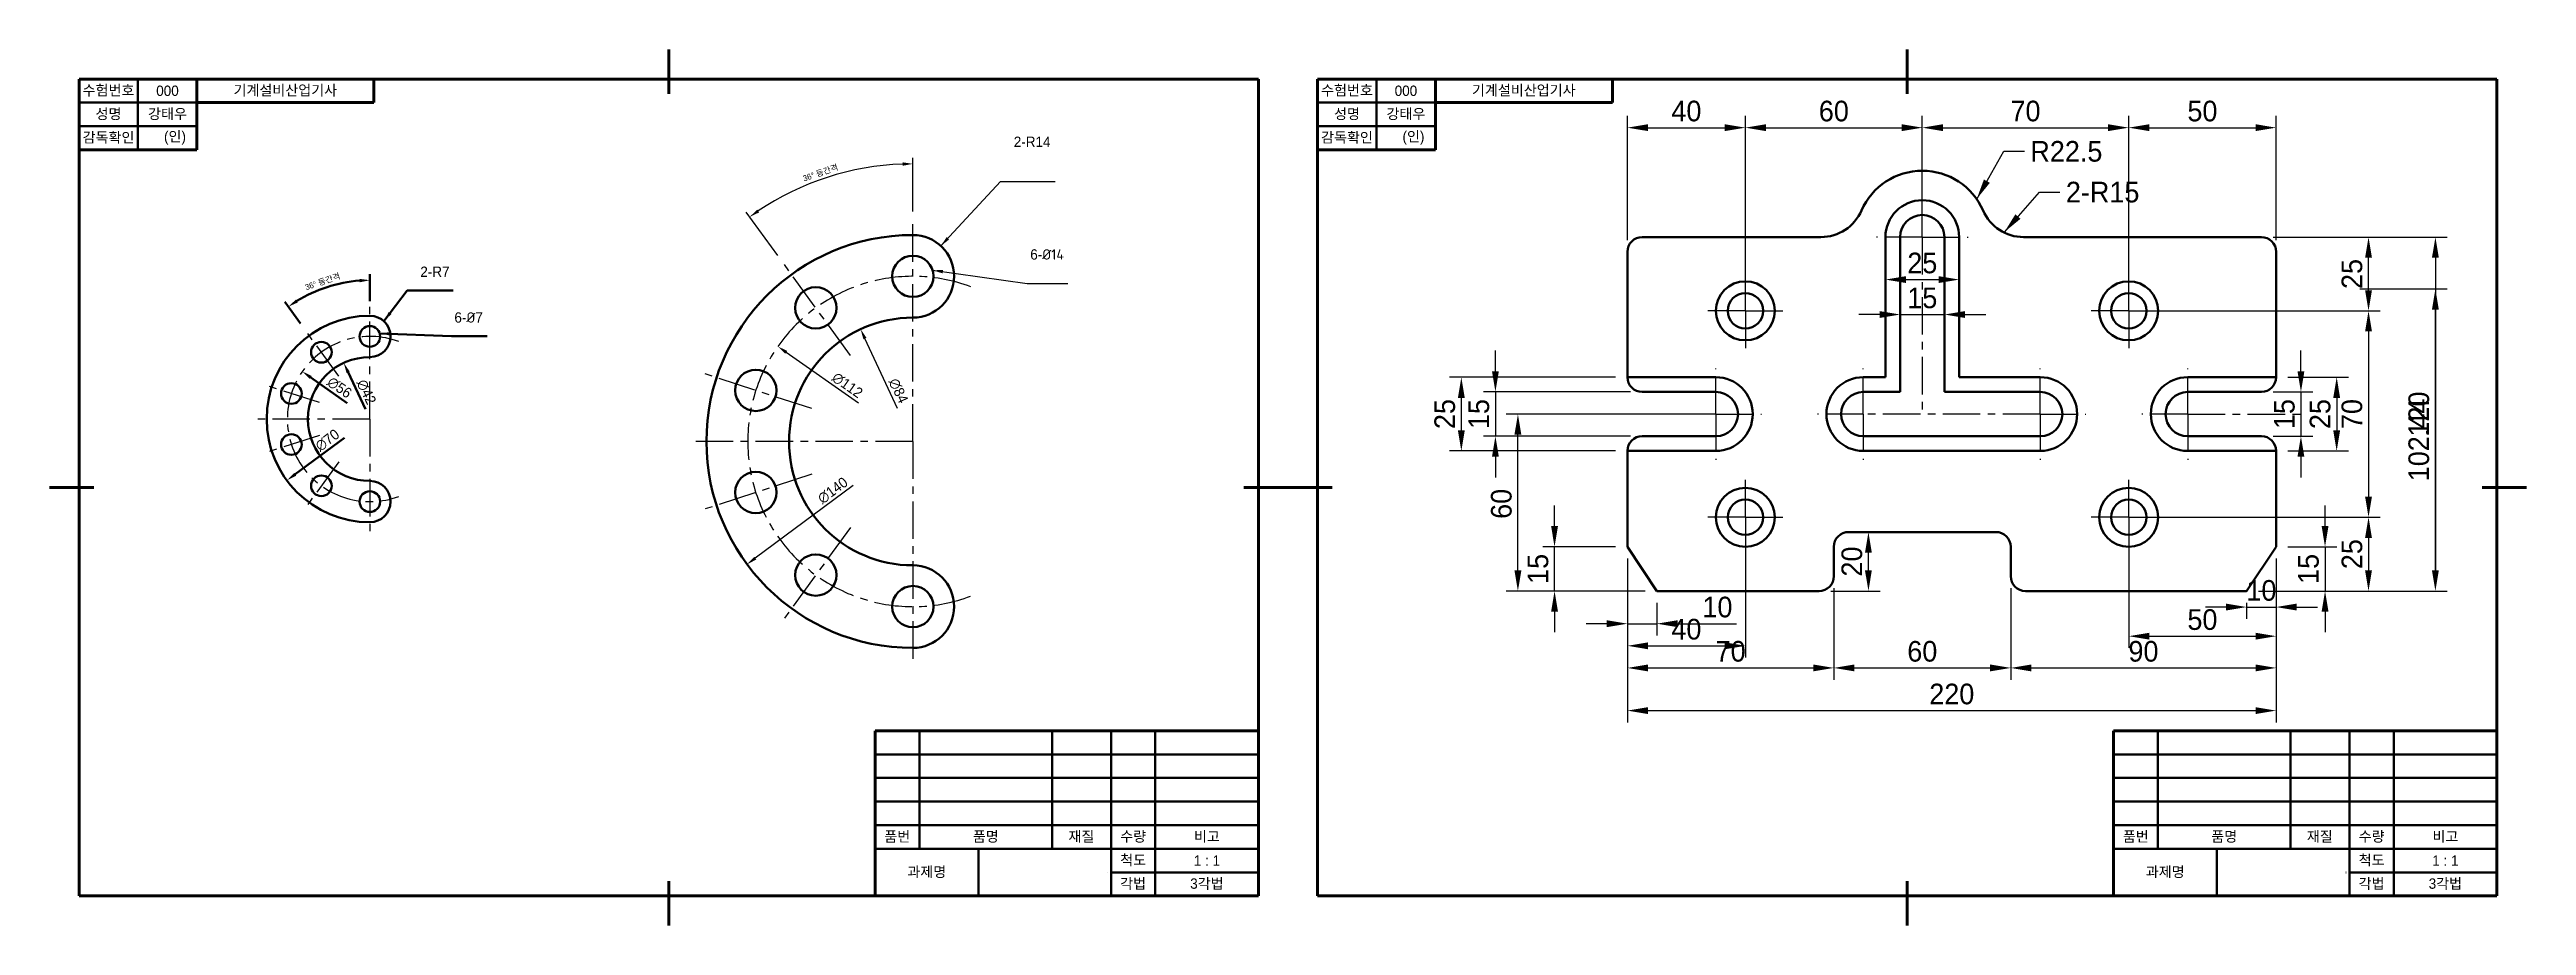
# Model space of a CAD drawing. Header units: millimetres. Extents: x 0 to 2520, y 0 to 297.
# Drawn here: x 840 to 1680, y 0 to 297 of the extents above; entities that cross this region are included whole.
import ezdxf

# ---------------------------------------------------------------- set-up
doc = ezdxf.new("R2010")
doc.units = ezdxf.units.MM
doc.header["$LTSCALE"] = 0.4
doc.linetypes.add('CENTER', pattern=[50.8, 31.75, -6.35, 6.35, -6.35])
for name, color, linetype, lineweight in [('1.윤곽선', 5, 'Continuous', 70), ('2.외형선', 3, 'Continuous', 50), ('4.일반주서', 2, 'Continuous', 35), ('5.중심선', 1, 'CENTER', 25)]:
    doc.layers.add(name, color=color, linetype=linetype, lineweight=lineweight)
doc.styles.add('굴림', font='')
doc.styles.get('굴림').set_extended_font_data('Gulim')
doc.dimstyles.new('기계제도기능사치수', dxfattribs={"dimtxt": 3.5, "dimasz": 3.5, "dimexe": 2, "dimexo": 2, "dimgap": 1, "dimtad": 1, "dimdsep": 46, "dimtxsty": '굴림', "dimcen": 2.5, "dimclrd": 1, "dimclre": 1, "dimclrt": 2, "dimazin": 2, "dimtfac": 1, "dimtmove": 0, "dimatfit": 3, "dimfxl": 1, "dimarcsym": 0})

msp = doc.modelspace()

# ---------------------------------------------------------------- texts
at = {"layer": '2.외형선', "color": 2, "attachment_point": 1, "style": '굴림'}
for s, insert, char_height in [('2-R14', (1166.997, 267.478), 3.5), ('R22.5', (1511.755, 265.998), 7), ('2-R15', (1523.803, 252.167), 7), ('6-{\\fISOCPEUR|b0|i0|c0|p34;%%C14}', (1172.594, 229.272), 3.5)]:
    msp.add_mtext(s, dxfattribs=dict(at, insert=insert, char_height=char_height))
at = {"layer": '4.일반주서', "char_height": 3.5, "attachment_point": 5, "style": '굴림'}
for s, insert, width in [('수험번호', (860, 283), 20), ('성명', (860, 275), 20), ('강태우', (880, 275), 20), ('000', (880, 283), 20), ('기계설비산업기사', (919.963, 283), 60.07361), ('수험번호', (1280, 283), 20), ('성명', (1280, 275), 20), ('강태우', (1300, 275), 20), ('000', (1300, 283), 20), ('기계설비산업기사', (1339.963, 283), 60.07361), ('감독확인', (860, 267), 20), ('    (인)', (880, 267), 20), ('감독확인', (1280, 267), 20), ('    (인)', (1300, 267), 20), ('품번', (1127.5, 30), 15), ('품명', (1157.5, 30), 45), ('재질', (1189.926, 30), 19.8528), ('수량', (1207.5, 30), 15), ('비고', (1232.5, 30), 35), ('품번', (1547.5, 30), 15), ('품명', (1577.5, 30), 45), ('재질', (1609.926, 30), 19.8528), ('수량', (1627.5, 30), 15), ('비고', (1652.5, 30), 35), ('과제명', (1137.5, 18), 35), ('척도', (1207.5, 22), 15), ('1 : 1', (1232.5, 22), 35), ('과제명', (1557.5, 18), 35), ('척도', (1627.5, 22), 15), ('1 : 1', (1652.5, 22), 35), ('각법', (1207.463, 14), 15.0736), ('3각법', (1232.5, 14), 35), ('각법', (1627.463, 14), 15.0736), ('3각법', (1652.5, 14), 35)]:
    msp.add_mtext(s, dxfattribs=dict(at, insert=insert, width=width))

# ---------------------------------------------------------------- blocks, each defined once
blk = doc.blocks.new('*U41')
at = {"layer": '2.외형선'}
blk.add_circle((0, 0), 3.5, dxfattribs=at)
blk = doc.blocks.new('*U42')
at = {"layer": '2.외형선', "color": 0, "linetype": 'ByBlock', "lineweight": -2, "transparency": 16777216}
blk.add_blockref('*U41', (948.64, 199.72), dxfattribs=at)
for p, rotation in [((932.18, 194.37), 35.99999999999999), ((922.01, 180.37), 72), ((922.01, 163.07), 108), ((932.18, 149.07), 144), ((948.64, 143.72), 180)]:
    blk.add_blockref('*U41', p, dxfattribs=dict(at, rotation=rotation))
blk = doc.blocks.new('*D34')
at = {"layer": '2.외형선', "color": 1, "lineweight": -2, "transparency": 16777216}
for p, q in [((948.64, 211.72), (948.64, 220.79)), ((925.13, 204.08), (919.8, 211.42))]:
    blk.add_line(p, q, dxfattribs=at)
blk.add_arc((948.64, 171.72), 47.06, 94.26188, 121.73812, dxfattribs=at)
at = {"layer": '2.외형선', "color": 1, "transparency": 16777216}
for points in [[(945.12, 219.24), (945.16, 218.07), (948.64, 218.79)], [(924.21, 211.26), (923.56, 212.23), (920.98, 209.8)]]:
    blk.add_solid(points, dxfattribs=at)
at = {"layer": 'Defpoints', "color": 0, "transparency": 16777216}
for p in [(938.85, 217.76), (926.3, 202.46), (948.64, 209.72), (938.06, 186.28), (948.64, 171.72)]:
    blk.add_point(p, dxfattribs=at)
at = {"layer": '2.외형선', "color": 2, "transparency": 16777216, "insert": (932.64, 218.23), "char_height": 3.5, "attachment_point": 5, "rotation": 18.98022, "style": '굴림'}
blk.add_mtext('{\\H0.57143x;36° 등간격}', dxfattribs=at)
blk = doc.blocks.new('*D37')
at = {"layer": '2.외형선', "color": 1, "lineweight": -2, "transparency": 16777216}
blk.add_line((947.1, 175.01), (941.25, 187.59), dxfattribs=at)
at = {"layer": '2.외형선', "color": 1, "transparency": 16777216}
blk.add_solid([(941.78, 187.83), (940.72, 187.34), (939.77, 190.76)], dxfattribs=at)
at = {"layer": 'Defpoints', "color": 0, "transparency": 16777216}
for p in [(939.77, 190.76), (957.51, 152.69)]:
    blk.add_point(p, dxfattribs=at)
at = {"layer": '2.외형선', "color": 2, "transparency": 16777216, "insert": (947.45, 180.89), "char_height": 3.5, "attachment_point": 5, "rotation": 294.97969, "style": '굴림'}
blk.add_mtext('∅42', dxfattribs=at)
blk = doc.blocks.new('*D38')
at = {"layer": '2.외형선', "color": 1, "lineweight": -2, "transparency": 16777216}
blk.add_line((940.96, 177.12), (928.6, 185.82), dxfattribs=at)
at = {"layer": '2.외형선', "color": 1, "transparency": 16777216}
blk.add_solid([(928.94, 186.3), (928.27, 185.35), (925.74, 187.84)], dxfattribs=at)
at = {"layer": 'Defpoints', "color": 0, "transparency": 16777216}
for p in [(925.74, 187.84), (971.54, 155.61)]:
    blk.add_point(p, dxfattribs=at)
at = {"layer": '2.외형선', "color": 2, "transparency": 16777216, "insert": (938.33, 182.39), "char_height": 3.5, "attachment_point": 5, "rotation": 324.865, "style": '굴림'}
blk.add_mtext('∅56', dxfattribs=at)
blk = doc.blocks.new('*D39')
at = {"layer": '2.외형선', "color": 1, "lineweight": -2, "transparency": 16777216}
blk.add_line((940.05, 165.36), (923.32, 152.98), dxfattribs=at)
at = {"layer": '2.외형선', "color": 1, "transparency": 16777216}
blk.add_solid([(922.98, 153.45), (923.67, 152.51), (920.51, 150.89)], dxfattribs=at)
at = {"layer": 'Defpoints', "color": 0, "transparency": 16777216}
for p in [(976.77, 192.55), (920.51, 150.89)]:
    blk.add_point(p, dxfattribs=at)
at = {"layer": '2.외형선', "color": 2, "transparency": 16777216, "insert": (934.23, 164.53), "char_height": 3.5, "attachment_point": 5, "rotation": 36.52036, "style": '굴림'}
blk.add_mtext('∅70', dxfattribs=at)
blk = doc.blocks.new('*U44')
at = {"layer": '2.외형선'}
blk.add_circle((0, 0), 7, dxfattribs=at)
blk = doc.blocks.new('*U45')
at = {"layer": '2.외형선', "color": 0, "linetype": 'ByBlock', "lineweight": -2, "transparency": 16777216}
blk.add_blockref('*U44', (1897.28, 399.44), dxfattribs=at)
for p, rotation in [((1864.36, 388.75), 35.99999999999999), ((1844.02, 360.75), 72), ((1844.02, 326.14), 108), ((1864.36, 298.14), 144), ((1897.28, 287.44), 180)]:
    blk.add_blockref('*U44', p, dxfattribs=dict(at, rotation=rotation))
blk = doc.blocks.new('*D46')
at = {"layer": '2.외형선', "color": 1, "lineweight": -2, "transparency": 16777216}
for p, q in [((1132.78, 242.11), (1132.78, 260.24)), ((1086.94, 227.22), (1076.28, 241.88))]:
    blk.add_line(p, q, dxfattribs=at)
blk.add_arc((1132.78, 164.11), 94.13, 92.13057, 123.86943, dxfattribs=at)
at = {"layer": '2.외형선', "color": 1, "transparency": 16777216}
for points in [[(1129.27, 258.76), (1129.3, 257.59), (1132.78, 258.24)], [(1080.66, 241.79), (1079.99, 242.75), (1077.46, 240.26)]]:
    blk.add_solid(points, dxfattribs=at)
at = {"layer": 'Defpoints', "color": 0, "transparency": 16777216}
for p in [(1113.21, 256.18), (1132.78, 240.11), (1088.11, 225.6), (1111.62, 193.24), (1132.78, 164.11)]:
    blk.add_point(p, dxfattribs=at)
at = {"layer": '2.외형선', "color": 2, "transparency": 16777216, "insert": (1101.48, 255.12), "char_height": 3.5, "attachment_point": 5, "rotation": 18.98022, "style": '굴림'}
blk.add_mtext('{\\H0.57143x;36° 등간격}', dxfattribs=at)
blk = doc.blocks.new('*D47')
at = {"layer": '2.외형선', "color": 1, "lineweight": -2, "transparency": 16777216}
blk.add_line((1127.56, 175.32), (1116.53, 199.01), dxfattribs=at)
at = {"layer": '2.외형선', "color": 1, "transparency": 16777216}
blk.add_solid([(1117.05, 199.26), (1116, 198.76), (1115.05, 202.18)], dxfattribs=at)
at = {"layer": 'Defpoints', "color": 0, "transparency": 16777216}
for p in [(1115.05, 202.18), (1150.52, 126.04)]:
    blk.add_point(p, dxfattribs=at)
at = {"layer": '2.외형선', "color": 2, "transparency": 16777216, "insert": (1127.87, 181.28), "char_height": 3.5, "attachment_point": 5, "rotation": 294.97969, "style": '굴림'}
blk.add_mtext('∅84', dxfattribs=at)
blk = doc.blocks.new('*D48')
at = {"layer": '2.외형선', "color": 1, "lineweight": -2, "transparency": 16777216}
blk.add_line((1114.32, 177.11), (1089.85, 194.33), dxfattribs=at)
at = {"layer": '2.외형선', "color": 1, "transparency": 16777216}
blk.add_solid([(1090.19, 194.8), (1089.51, 193.85), (1086.99, 196.34)], dxfattribs=at)
at = {"layer": 'Defpoints', "color": 0, "transparency": 16777216}
for p in [(1086.99, 196.34), (1178.58, 131.88)]:
    blk.add_point(p, dxfattribs=at)
at = {"layer": '2.외형선', "color": 2, "transparency": 16777216, "insert": (1110.57, 183.17), "char_height": 3.5, "attachment_point": 5, "rotation": 324.865, "style": '굴림'}
blk.add_mtext('∅112', dxfattribs=at)
blk = doc.blocks.new('*D49')
at = {"layer": '2.외형선', "color": 1, "lineweight": -2, "transparency": 16777216}
blk.add_line((1112.55, 149.13), (1079.34, 124.54), dxfattribs=at)
at = {"layer": '2.외형선', "color": 1, "transparency": 16777216}
blk.add_solid([(1078.99, 125.01), (1079.69, 124.07), (1076.53, 122.45)], dxfattribs=at)
at = {"layer": 'Defpoints', "color": 0, "transparency": 16777216}
for p in [(1189.04, 205.77), (1076.53, 122.45)]:
    blk.add_point(p, dxfattribs=at)
at = {"layer": '2.외형선', "color": 2, "transparency": 16777216, "insert": (1105.63, 147.48), "char_height": 3.5, "attachment_point": 5, "rotation": 36.52036, "style": '굴림'}
blk.add_mtext('∅140', dxfattribs=at)
blk = doc.blocks.new('*D50')
at = {"layer": '2.외형선', "color": 1, "lineweight": -2, "transparency": 16777216}
for p, q in [((1456.84, 120.4), (1456.84, 126.4)), ((1444.11, 113.4), (1460.84, 113.4))]:
    blk.add_line(p, q, dxfattribs=at)
at = {"layer": '2.외형선', "color": 1, "transparency": 16777216}
for points in [[(1455.67, 126.4), (1458, 126.4), (1456.84, 133.4)], [(1455.67, 120.4), (1458, 120.4), (1456.84, 113.4)]]:
    blk.add_solid(points, dxfattribs=at)
at = {"layer": 'Defpoints', "color": 0, "transparency": 16777216}
for p in [(1456.84, 133.4), (1456.84, 133.4), (1440.11, 113.4)]:
    blk.add_point(p, dxfattribs=at)
at = {"layer": '2.외형선', "color": 2, "transparency": 16777216, "insert": (1451.25, 123.4), "char_height": 7, "attachment_point": 5, "rotation": 90, "style": '굴림'}
blk.add_mtext('20', dxfattribs=at)
blk = doc.blocks.new('*D60')
at = {"layer": '2.외형선', "color": 1, "lineweight": -2, "transparency": 16777216}
for p, q in [((1350.39, 135.4), (1350.39, 142.4)), ((1371.11, 128.4), (1346.39, 128.4)), ((1350.39, 113.4), (1350.39, 128.4)), ((1381.11, 113.4), (1346.39, 113.4)), ((1350.39, 106.4), (1350.39, 99.4))]:
    blk.add_line(p, q, dxfattribs=at)
at = {"layer": '2.외형선', "color": 1, "transparency": 16777216}
for points in [[(1349.23, 135.4), (1351.56, 135.4), (1350.39, 128.4)], [(1349.23, 106.4), (1351.56, 106.4), (1350.39, 113.4)]]:
    blk.add_solid(points, dxfattribs=at)
at = {"layer": 'Defpoints', "color": 0, "transparency": 16777216}
for p in [(1350.39, 128.4), (1375.11, 128.4), (1385.11, 113.4)]:
    blk.add_point(p, dxfattribs=at)
at = {"layer": '2.외형선', "color": 2, "transparency": 16777216, "insert": (1344.8, 120.9), "char_height": 7, "attachment_point": 5, "rotation": 90, "style": '굴림'}
blk.add_mtext('15', dxfattribs=at)
blk = doc.blocks.new('*D61')
at = {"layer": '2.외형선', "color": 1, "lineweight": -2, "transparency": 16777216}
for p, q in [((1401.11, 173.4), (1333.97, 173.4)), ((1337.97, 120.4), (1337.97, 166.4)), ((1381.11, 113.4), (1333.97, 113.4))]:
    blk.add_line(p, q, dxfattribs=at)
at = {"layer": '2.외형선', "color": 1, "transparency": 16777216}
for points in [[(1336.8, 166.4), (1339.14, 166.4), (1337.97, 173.4)], [(1336.8, 120.4), (1339.14, 120.4), (1337.97, 113.4)]]:
    blk.add_solid(points, dxfattribs=at)
at = {"layer": 'Defpoints', "color": 0, "transparency": 16777216}
for p in [(1337.97, 173.4), (1405.11, 173.4), (1385.11, 113.4)]:
    blk.add_point(p, dxfattribs=at)
at = {"layer": '2.외형선', "color": 2, "transparency": 16777216, "insert": (1332.38, 142.95), "char_height": 7, "attachment_point": 5, "rotation": 90, "style": '굴림'}
blk.add_mtext('60', dxfattribs=at)
blk = doc.blocks.new('*D62')
at = {"layer": '2.외형선', "color": 1, "lineweight": -2, "transparency": 16777216}
for p, q in [((1330.34, 187.9), (1330.34, 194.9)), ((1376.11, 180.9), (1326.34, 180.9)), ((1330.34, 180.9), (1330.34, 165.9)), ((1376.11, 165.9), (1326.34, 165.9)), ((1330.34, 158.9), (1330.34, 151.9))]:
    blk.add_line(p, q, dxfattribs=at)
at = {"layer": '2.외형선', "color": 1, "transparency": 16777216}
for points in [[(1329.18, 187.9), (1331.51, 187.9), (1330.34, 180.9)], [(1329.18, 158.9), (1331.51, 158.9), (1330.34, 165.9)]]:
    blk.add_solid(points, dxfattribs=at)
at = {"layer": 'Defpoints', "color": 0, "transparency": 16777216}
for p in [(1380.11, 180.9), (1330.34, 165.9), (1380.11, 165.9)]:
    blk.add_point(p, dxfattribs=at)
at = {"layer": '2.외형선', "color": 2, "transparency": 16777216, "insert": (1324.75, 173.4), "char_height": 7, "attachment_point": 5, "rotation": 90, "style": '굴림'}
blk.add_mtext('15', dxfattribs=at)
blk = doc.blocks.new('*D63')
at = {"layer": '2.외형선', "color": 1, "lineweight": -2, "transparency": 16777216}
for p, q in [((1371.11, 185.9), (1314.78, 185.9)), ((1318.78, 178.9), (1318.78, 167.9)), ((1371.11, 160.9), (1314.78, 160.9))]:
    blk.add_line(p, q, dxfattribs=at)
at = {"layer": '2.외형선', "color": 1, "transparency": 16777216}
for points in [[(1317.62, 178.9), (1319.95, 178.9), (1318.78, 185.9)], [(1317.62, 167.9), (1319.95, 167.9), (1318.78, 160.9)]]:
    blk.add_solid(points, dxfattribs=at)
at = {"layer": 'Defpoints', "color": 0, "transparency": 16777216}
for p in [(1375.11, 185.9), (1318.78, 160.9), (1375.11, 160.9)]:
    blk.add_point(p, dxfattribs=at)
at = {"layer": '2.외형선', "color": 2, "transparency": 16777216, "insert": (1313.19, 173.4), "char_height": 7, "attachment_point": 5, "rotation": 90, "style": '굴림'}
blk.add_mtext('25', dxfattribs=at)
blk = doc.blocks.new('*D73')
at = {"layer": '2.외형선', "color": 1, "lineweight": -2, "transparency": 16777216}
for p, q in [((1375.11, 124.4), (1375.11, 98.32)), ((1385.11, 109.4), (1385.11, 98.32)), ((1368.11, 102.32), (1361.11, 102.32)), ((1375.11, 102.32), (1385.11, 102.32)), ((1392.11, 102.32), (1412.15, 102.32))]:
    blk.add_line(p, q, dxfattribs=at)
at = {"layer": '2.외형선', "color": 1, "transparency": 16777216}
for points in [[(1368.11, 103.49), (1368.11, 101.15), (1375.11, 102.32)], [(1392.11, 103.49), (1392.11, 101.15), (1385.11, 102.32)]]:
    blk.add_solid(points, dxfattribs=at)
at = {"layer": 'Defpoints', "color": 0, "transparency": 16777216}
for p in [(1375.11, 128.4), (1385.11, 113.4), (1385.11, 102.32)]:
    blk.add_point(p, dxfattribs=at)
at = {"layer": '2.외형선', "color": 2, "transparency": 16777216, "insert": (1405.63, 107.92), "char_height": 7, "attachment_point": 5, "style": '굴림'}
blk.add_mtext('10', dxfattribs=at)
blk = doc.blocks.new('*D74')
at = {"layer": '2.외형선', "color": 1, "lineweight": -2, "transparency": 16777216}
for p, q in [((1415.11, 134.4), (1415.11, 90.82)), ((1375.11, 124.4), (1375.11, 90.82)), ((1382.11, 94.82), (1408.11, 94.82))]:
    blk.add_line(p, q, dxfattribs=at)
at = {"layer": '2.외형선', "color": 1, "transparency": 16777216}
for points in [[(1382.11, 95.99), (1382.11, 93.65), (1375.11, 94.82)], [(1408.11, 95.99), (1408.11, 93.65), (1415.11, 94.82)]]:
    blk.add_solid(points, dxfattribs=at)
at = {"layer": 'Defpoints', "color": 0, "transparency": 16777216}
for p in [(1415.11, 138.4), (1375.11, 128.4), (1415.11, 94.82)]:
    blk.add_point(p, dxfattribs=at)
at = {"layer": '2.외형선', "color": 2, "transparency": 16777216, "insert": (1395.11, 100.41), "char_height": 7, "attachment_point": 5, "style": '굴림'}
blk.add_mtext('40', dxfattribs=at)
blk = doc.blocks.new('*D75')
at = {"layer": '2.외형선', "color": 1, "lineweight": -2, "transparency": 16777216}
for p, q in [((1375.11, 124.4), (1375.11, 83.32)), ((1445.11, 114.4), (1445.11, 83.32)), ((1382.11, 87.32), (1438.11, 87.32))]:
    blk.add_line(p, q, dxfattribs=at)
at = {"layer": '2.외형선', "color": 1, "transparency": 16777216}
for points in [[(1382.11, 88.49), (1382.11, 86.15), (1375.11, 87.32)], [(1438.11, 88.49), (1438.11, 86.15), (1445.11, 87.32)]]:
    blk.add_solid(points, dxfattribs=at)
at = {"layer": 'Defpoints', "color": 0, "transparency": 16777216}
for p in [(1375.11, 128.4), (1445.11, 118.4), (1445.11, 87.32)]:
    blk.add_point(p, dxfattribs=at)
at = {"layer": '2.외형선', "color": 2, "transparency": 16777216, "insert": (1410.11, 92.91), "char_height": 7, "attachment_point": 5, "style": '굴림'}
blk.add_mtext('70', dxfattribs=at)
blk = doc.blocks.new('*D76')
at = {"layer": '2.외형선', "color": 1, "lineweight": -2, "transparency": 16777216}
for p, q in [((1445.11, 114.4), (1445.11, 83.32)), ((1505.11, 114.4), (1505.11, 83.32)), ((1452.11, 87.32), (1498.11, 87.32))]:
    blk.add_line(p, q, dxfattribs=at)
at = {"layer": '2.외형선', "color": 1, "transparency": 16777216}
for points in [[(1452.11, 88.49), (1452.11, 86.15), (1445.11, 87.32)], [(1498.11, 88.49), (1498.11, 86.15), (1505.11, 87.32)]]:
    blk.add_solid(points, dxfattribs=at)
at = {"layer": 'Defpoints', "color": 0, "transparency": 16777216}
for p in [(1445.11, 118.4), (1505.11, 118.4), (1505.11, 87.32)]:
    blk.add_point(p, dxfattribs=at)
at = {"layer": '2.외형선', "color": 2, "transparency": 16777216, "insert": (1475.11, 92.91), "char_height": 7, "attachment_point": 5, "style": '굴림'}
blk.add_mtext('60', dxfattribs=at)
blk = doc.blocks.new('*D77')
at = {"layer": '2.외형선', "color": 1, "lineweight": -2, "transparency": 16777216}
for p, q in [((1595.11, 124.4), (1595.11, 83.32)), ((1505.11, 114.4), (1505.11, 83.32)), ((1512.11, 87.32), (1588.11, 87.32))]:
    blk.add_line(p, q, dxfattribs=at)
at = {"layer": '2.외형선', "color": 1, "transparency": 16777216}
for points in [[(1512.11, 88.49), (1512.11, 86.15), (1505.11, 87.32)], [(1588.11, 88.49), (1588.11, 86.15), (1595.11, 87.32)]]:
    blk.add_solid(points, dxfattribs=at)
at = {"layer": 'Defpoints', "color": 0, "transparency": 16777216}
for p in [(1595.11, 128.4), (1505.11, 118.4), (1595.11, 87.32)]:
    blk.add_point(p, dxfattribs=at)
at = {"layer": '2.외형선', "color": 2, "transparency": 16777216, "insert": (1550.11, 92.91), "char_height": 7, "attachment_point": 5, "style": '굴림'}
blk.add_mtext('90', dxfattribs=at)
blk = doc.blocks.new('*D78')
at = {"layer": '2.외형선', "color": 1, "lineweight": -2, "transparency": 16777216}
for p, q in [((1375.11, 124.4), (1375.11, 68.85)), ((1595.11, 124.4), (1595.11, 68.85)), ((1382.11, 72.85), (1588.11, 72.85))]:
    blk.add_line(p, q, dxfattribs=at)
at = {"layer": '2.외형선', "color": 1, "transparency": 16777216}
for points in [[(1382.11, 74.01), (1382.11, 71.68), (1375.11, 72.85)], [(1588.11, 74.01), (1588.11, 71.68), (1595.11, 72.85)]]:
    blk.add_solid(points, dxfattribs=at)
at = {"layer": 'Defpoints', "color": 0, "transparency": 16777216}
for p in [(1375.11, 128.4), (1595.11, 128.4), (1595.11, 72.85)]:
    blk.add_point(p, dxfattribs=at)
at = {"layer": '2.외형선', "color": 2, "transparency": 16777216, "insert": (1485.11, 78.44), "char_height": 7, "attachment_point": 5, "style": '굴림'}
blk.add_mtext('220', dxfattribs=at)
blk = doc.blocks.new('*D79')
at = {"layer": '2.외형선', "color": 1, "lineweight": -2, "transparency": 16777216}
for p, q in [((1545.11, 134.4), (1545.11, 94.08)), ((1595.11, 124.4), (1595.11, 94.08)), ((1552.11, 98.08), (1588.11, 98.08))]:
    blk.add_line(p, q, dxfattribs=at)
at = {"layer": '2.외형선', "color": 1, "transparency": 16777216}
for points in [[(1552.11, 99.25), (1552.11, 96.92), (1545.11, 98.08)], [(1588.11, 99.25), (1588.11, 96.92), (1595.11, 98.08)]]:
    blk.add_solid(points, dxfattribs=at)
at = {"layer": 'Defpoints', "color": 0, "transparency": 16777216}
for p in [(1545.11, 138.4), (1595.11, 128.4), (1595.11, 98.08)]:
    blk.add_point(p, dxfattribs=at)
at = {"layer": '2.외형선', "color": 2, "transparency": 16777216, "insert": (1570.11, 103.67), "char_height": 7, "attachment_point": 5, "style": '굴림'}
blk.add_mtext('50', dxfattribs=at)
blk = doc.blocks.new('*D80')
at = {"layer": '2.외형선', "color": 1, "lineweight": -2, "transparency": 16777216}
for p, q in [((1595.11, 124.4), (1595.11, 103.96)), ((1585.11, 109.4), (1585.11, 103.96)), ((1578.11, 107.96), (1571.11, 107.96)), ((1585.11, 107.96), (1595.11, 107.96)), ((1602.11, 107.96), (1609.11, 107.96))]:
    blk.add_line(p, q, dxfattribs=at)
at = {"layer": '2.외형선', "color": 1, "transparency": 16777216}
for points in [[(1578.11, 109.13), (1578.11, 106.79), (1585.11, 107.96)], [(1602.11, 109.13), (1602.11, 106.79), (1595.11, 107.96)]]:
    blk.add_solid(points, dxfattribs=at)
at = {"layer": 'Defpoints', "color": 0, "transparency": 16777216}
for p in [(1595.11, 128.4), (1585.11, 113.4), (1595.11, 107.96)]:
    blk.add_point(p, dxfattribs=at)
at = {"layer": '2.외형선', "color": 2, "transparency": 16777216, "insert": (1590.11, 113.56), "char_height": 7, "attachment_point": 5, "style": '굴림'}
blk.add_mtext('10', dxfattribs=at)
blk = doc.blocks.new('*D81')
at = {"layer": '2.외형선', "color": 1, "lineweight": -2, "transparency": 16777216}
for p, q in [((1611.69, 135.4), (1611.69, 142.4)), ((1599.11, 128.4), (1615.69, 128.4)), ((1611.69, 128.4), (1611.69, 113.4)), ((1589.11, 113.4), (1615.69, 113.4)), ((1611.69, 106.4), (1611.69, 99.4))]:
    blk.add_line(p, q, dxfattribs=at)
at = {"layer": '2.외형선', "color": 1, "transparency": 16777216}
for points in [[(1610.53, 135.4), (1612.86, 135.4), (1611.69, 128.4)], [(1610.53, 106.4), (1612.86, 106.4), (1611.69, 113.4)]]:
    blk.add_solid(points, dxfattribs=at)
at = {"layer": 'Defpoints', "color": 0, "transparency": 16777216}
for p in [(1595.11, 128.4), (1585.11, 113.4), (1611.69, 113.4)]:
    blk.add_point(p, dxfattribs=at)
at = {"layer": '2.외형선', "color": 2, "transparency": 16777216, "insert": (1606.1, 120.9), "char_height": 7, "attachment_point": 5, "rotation": 90, "style": '굴림'}
blk.add_mtext('15', dxfattribs=at)
blk = doc.blocks.new('*D82')
at = {"layer": '2.외형선', "color": 1, "lineweight": -2, "transparency": 16777216}
for p, q in [((1549.11, 138.4), (1630.44, 138.4)), ((1626.44, 131.4), (1626.44, 120.4)), ((1589.11, 113.4), (1630.44, 113.4))]:
    blk.add_line(p, q, dxfattribs=at)
at = {"layer": '2.외형선', "color": 1, "transparency": 16777216}
for points in [[(1625.27, 131.4), (1627.6, 131.4), (1626.44, 138.4)], [(1625.27, 120.4), (1627.6, 120.4), (1626.44, 113.4)]]:
    blk.add_solid(points, dxfattribs=at)
at = {"layer": 'Defpoints', "color": 0, "transparency": 16777216}
for p in [(1545.11, 138.4), (1585.11, 113.4), (1626.44, 113.4)]:
    blk.add_point(p, dxfattribs=at)
at = {"layer": '2.외형선', "color": 2, "transparency": 16777216, "insert": (1620.85, 125.9), "char_height": 7, "attachment_point": 5, "rotation": 90, "style": '굴림'}
blk.add_mtext('25', dxfattribs=at)
blk = doc.blocks.new('*D84')
at = {"layer": '2.외형선', "color": 1, "lineweight": -2, "transparency": 16777216}
for p, q in [((1594.11, 233.4), (1630.44, 233.4)), ((1626.44, 215.4), (1626.44, 226.4)), ((1549.11, 208.4), (1630.44, 208.4))]:
    blk.add_line(p, q, dxfattribs=at)
at = {"layer": '2.외형선', "color": 1, "transparency": 16777216}
for points in [[(1625.27, 226.4), (1627.6, 226.4), (1626.44, 233.4)], [(1625.27, 215.4), (1627.6, 215.4), (1626.44, 208.4)]]:
    blk.add_solid(points, dxfattribs=at)
at = {"layer": 'Defpoints', "color": 0, "transparency": 16777216}
for p in [(1590.11, 233.4), (1626.44, 233.4), (1545.11, 208.4)]:
    blk.add_point(p, dxfattribs=at)
at = {"layer": '2.외형선', "color": 2, "transparency": 16777216, "insert": (1620.85, 220.9), "char_height": 7, "attachment_point": 5, "rotation": 90, "style": '굴림'}
blk.add_mtext('25', dxfattribs=at)
blk = doc.blocks.new('*D85')
at = {"layer": '2.외형선', "color": 1, "lineweight": -2, "transparency": 16777216}
for p, q in [((1603.52, 187.9), (1603.52, 194.9)), ((1594.11, 180.9), (1607.52, 180.9)), ((1603.52, 180.9), (1603.52, 165.9)), ((1594.11, 165.9), (1607.52, 165.9)), ((1603.52, 158.9), (1603.52, 151.9))]:
    blk.add_line(p, q, dxfattribs=at)
at = {"layer": '2.외형선', "color": 1, "transparency": 16777216}
for points in [[(1602.35, 187.9), (1604.68, 187.9), (1603.52, 180.9)], [(1602.35, 158.9), (1604.68, 158.9), (1603.52, 165.9)]]:
    blk.add_solid(points, dxfattribs=at)
at = {"layer": 'Defpoints', "color": 0, "transparency": 16777216}
for p in [(1590.11, 180.9), (1590.11, 165.9), (1603.52, 165.9)]:
    blk.add_point(p, dxfattribs=at)
at = {"layer": '2.외형선', "color": 2, "transparency": 16777216, "insert": (1597.92, 173.4), "char_height": 7, "attachment_point": 5, "rotation": 90, "style": '굴림'}
blk.add_mtext('15', dxfattribs=at)
blk = doc.blocks.new('*D86')
at = {"layer": '2.외형선', "color": 1, "lineweight": -2, "transparency": 16777216}
for p, q in [((1599.11, 185.9), (1619.64, 185.9)), ((1615.64, 178.9), (1615.64, 167.9)), ((1599.11, 160.9), (1619.64, 160.9))]:
    blk.add_line(p, q, dxfattribs=at)
at = {"layer": '2.외형선', "color": 1, "transparency": 16777216}
for points in [[(1614.47, 178.9), (1616.8, 178.9), (1615.64, 185.9)], [(1614.47, 167.9), (1616.8, 167.9), (1615.64, 160.9)]]:
    blk.add_solid(points, dxfattribs=at)
at = {"layer": 'Defpoints', "color": 0, "transparency": 16777216}
for p in [(1595.11, 185.9), (1595.11, 160.9), (1615.64, 160.9)]:
    blk.add_point(p, dxfattribs=at)
at = {"layer": '2.외형선', "color": 2, "transparency": 16777216, "insert": (1610.05, 173.4), "char_height": 7, "attachment_point": 5, "rotation": 90, "style": '굴림'}
blk.add_mtext('25', dxfattribs=at)
blk = doc.blocks.new('*D87')
at = {"layer": '2.외형선', "color": 1, "lineweight": -2, "transparency": 16777216}
for p, q in [((1594.11, 233.4), (1653.12, 233.4)), ((1649.12, 226.4), (1649.12, 120.4)), ((1589.11, 113.4), (1653.12, 113.4))]:
    blk.add_line(p, q, dxfattribs=at)
at = {"layer": '2.외형선', "color": 1, "transparency": 16777216}
for points in [[(1647.95, 226.4), (1650.28, 226.4), (1649.12, 233.4)], [(1647.95, 120.4), (1650.28, 120.4), (1649.12, 113.4)]]:
    blk.add_solid(points, dxfattribs=at)
at = {"layer": 'Defpoints', "color": 0, "transparency": 16777216}
for p in [(1590.11, 233.4), (1585.11, 113.4), (1649.12, 113.4)]:
    blk.add_point(p, dxfattribs=at)
at = {"layer": '2.외형선', "color": 2, "transparency": 16777216, "insert": (1643.52, 173.4), "char_height": 7, "attachment_point": 5, "rotation": 90, "style": '굴림'}
blk.add_mtext('120', dxfattribs=at)
blk = doc.blocks.new('*D88')
at = {"layer": '2.외형선', "color": 1, "lineweight": -2, "transparency": 16777216}
for p, q in [((1623.52, 215.84), (1653.12, 215.84)), ((1649.12, 120.4), (1649.12, 208.84)), ((1589.11, 113.4), (1653.12, 113.4))]:
    blk.add_line(p, q, dxfattribs=at)
at = {"layer": '2.외형선', "color": 1, "transparency": 16777216}
for points in [[(1647.95, 208.84), (1650.28, 208.84), (1649.12, 215.84)], [(1647.95, 120.4), (1650.28, 120.4), (1649.12, 113.4)]]:
    blk.add_solid(points, dxfattribs=at)
at = {"layer": 'Defpoints', "color": 0, "transparency": 16777216}
for p in [(1619.52, 215.84), (1649.12, 215.84), (1585.11, 113.4)]:
    blk.add_point(p, dxfattribs=at)
at = {"layer": '2.외형선', "color": 2, "transparency": 16777216, "insert": (1643.52, 164.62), "char_height": 7, "attachment_point": 5, "rotation": 90, "style": '굴림'}
blk.add_mtext('102.44', dxfattribs=at)
blk = doc.blocks.new('*D89')
at = {"layer": '2.외형선', "color": 1, "lineweight": -2, "transparency": 16777216}
for p, q in [((1549.11, 208.4), (1630.44, 208.4)), ((1626.44, 201.4), (1626.44, 145.4)), ((1549.11, 138.4), (1630.44, 138.4))]:
    blk.add_line(p, q, dxfattribs=at)
at = {"layer": '2.외형선', "color": 1, "transparency": 16777216}
for points in [[(1625.27, 201.4), (1627.6, 201.4), (1626.44, 208.4)], [(1625.27, 145.4), (1627.6, 145.4), (1626.44, 138.4)]]:
    blk.add_solid(points, dxfattribs=at)
at = {"layer": 'Defpoints', "color": 0, "transparency": 16777216}
for p in [(1545.11, 208.4), (1545.11, 138.4), (1626.44, 138.4)]:
    blk.add_point(p, dxfattribs=at)
at = {"layer": '2.외형선', "color": 2, "transparency": 16777216, "insert": (1620.84, 173.4), "char_height": 7, "attachment_point": 5, "rotation": 90, "style": '굴림'}
blk.add_mtext('70', dxfattribs=at)
blk = doc.blocks.new('*D90')
at = {"layer": '2.외형선', "color": 1, "lineweight": -2, "transparency": 16777216}
for p, q in [((1375.11, 232.4), (1375.11, 274.51)), ((1382.11, 270.51), (1408.11, 270.51)), ((1415.11, 212.4), (1415.11, 274.51))]:
    blk.add_line(p, q, dxfattribs=at)
at = {"layer": '2.외형선', "color": 1, "transparency": 16777216}
for points in [[(1382.11, 271.68), (1382.11, 269.35), (1375.11, 270.51)], [(1408.11, 271.68), (1408.11, 269.35), (1415.11, 270.51)]]:
    blk.add_solid(points, dxfattribs=at)
at = {"layer": 'Defpoints', "color": 0, "transparency": 16777216}
for p in [(1415.11, 270.51), (1375.11, 228.4), (1415.11, 208.4)]:
    blk.add_point(p, dxfattribs=at)
at = {"layer": '2.외형선', "color": 2, "transparency": 16777216, "insert": (1395.11, 276.11), "char_height": 7, "attachment_point": 5, "style": '굴림'}
blk.add_mtext('40', dxfattribs=at)
blk = doc.blocks.new('*D91')
at = {"layer": '2.외형선', "color": 1, "lineweight": -2, "transparency": 16777216}
for p, q in [((1415.11, 212.4), (1415.11, 274.51)), ((1422.11, 270.51), (1468.11, 270.51)), ((1475.11, 237.4), (1475.11, 274.51))]:
    blk.add_line(p, q, dxfattribs=at)
at = {"layer": '2.외형선', "color": 1, "transparency": 16777216}
for points in [[(1422.11, 271.68), (1422.11, 269.35), (1415.11, 270.51)], [(1468.11, 271.68), (1468.11, 269.35), (1475.11, 270.51)]]:
    blk.add_solid(points, dxfattribs=at)
at = {"layer": 'Defpoints', "color": 0, "transparency": 16777216}
for p in [(1475.11, 270.51), (1475.11, 233.4), (1415.11, 208.4)]:
    blk.add_point(p, dxfattribs=at)
at = {"layer": '2.외형선', "color": 2, "transparency": 16777216, "insert": (1445.11, 276.1), "char_height": 7, "attachment_point": 5, "style": '굴림'}
blk.add_mtext('60', dxfattribs=at)
blk = doc.blocks.new('*D92')
at = {"layer": '2.외형선', "color": 1, "lineweight": -2, "transparency": 16777216}
for p, q in [((1475.11, 237.4), (1475.11, 274.51)), ((1482.11, 270.51), (1538.11, 270.51)), ((1545.11, 212.4), (1545.11, 274.51))]:
    blk.add_line(p, q, dxfattribs=at)
at = {"layer": '2.외형선', "color": 1, "transparency": 16777216}
for points in [[(1482.11, 271.68), (1482.11, 269.35), (1475.11, 270.51)], [(1538.11, 271.68), (1538.11, 269.35), (1545.11, 270.51)]]:
    blk.add_solid(points, dxfattribs=at)
at = {"layer": 'Defpoints', "color": 0, "transparency": 16777216}
for p in [(1545.11, 270.51), (1475.11, 233.4), (1545.11, 208.4)]:
    blk.add_point(p, dxfattribs=at)
at = {"layer": '2.외형선', "color": 2, "transparency": 16777216, "insert": (1510.11, 276.11), "char_height": 7, "attachment_point": 5, "style": '굴림'}
blk.add_mtext('70', dxfattribs=at)
blk = doc.blocks.new('*D93')
at = {"layer": '2.외형선', "color": 1, "lineweight": -2, "transparency": 16777216}
for p, q in [((1545.11, 212.4), (1545.11, 274.51)), ((1552.11, 270.51), (1588.11, 270.51)), ((1595.11, 232.4), (1595.11, 274.51))]:
    blk.add_line(p, q, dxfattribs=at)
at = {"layer": '2.외형선', "color": 1, "transparency": 16777216}
for points in [[(1552.11, 271.68), (1552.11, 269.35), (1545.11, 270.51)], [(1588.11, 271.68), (1588.11, 269.35), (1595.11, 270.51)]]:
    blk.add_solid(points, dxfattribs=at)
at = {"layer": 'Defpoints', "color": 0, "transparency": 16777216}
for p in [(1595.11, 270.51), (1595.11, 228.4), (1545.11, 208.4)]:
    blk.add_point(p, dxfattribs=at)
at = {"layer": '2.외형선', "color": 2, "transparency": 16777216, "insert": (1570.11, 276.1), "char_height": 7, "attachment_point": 5, "style": '굴림'}
blk.add_mtext('50', dxfattribs=at)
blk = doc.blocks.new('*D95')
at = {"layer": '2.외형선', "color": 1, "lineweight": -2, "transparency": 16777216}
for p, q in [((1460.61, 207.15), (1453.61, 207.15)), ((1467.61, 207.15), (1482.61, 207.15)), ((1489.61, 207.15), (1496.61, 207.15))]:
    blk.add_line(p, q, dxfattribs=at)
at = {"layer": '2.외형선', "color": 1, "transparency": 16777216}
for points in [[(1460.61, 208.32), (1460.61, 205.99), (1467.61, 207.15)], [(1489.61, 208.32), (1489.61, 205.99), (1482.61, 207.15)]]:
    blk.add_solid(points, dxfattribs=at)
at = {"layer": 'Defpoints', "color": 0, "transparency": 16777216}
for p in [(1467.61, 207.15), (1482.61, 207.15), (1482.61, 207.15)]:
    blk.add_point(p, dxfattribs=at)
at = {"layer": '2.외형선', "color": 2, "transparency": 16777216, "insert": (1475.11, 212.75), "char_height": 7, "attachment_point": 5, "style": '굴림'}
blk.add_mtext('15', dxfattribs=at)
blk = doc.blocks.new('*D96')
at = {"layer": '2.외형선', "color": 1, "lineweight": -2, "transparency": 16777216}
for p, q in [((1462.61, 213.65), (1462.61, 223)), ((1469.61, 219), (1480.61, 219)), ((1487.61, 213.65), (1487.61, 223))]:
    blk.add_line(p, q, dxfattribs=at)
at = {"layer": '2.외형선', "color": 1, "transparency": 16777216}
for points in [[(1469.61, 220.17), (1469.61, 217.83), (1462.61, 219)], [(1480.61, 220.17), (1480.61, 217.83), (1487.61, 219)]]:
    blk.add_solid(points, dxfattribs=at)
at = {"layer": 'Defpoints', "color": 0, "transparency": 16777216}
for p in [(1487.61, 219), (1462.61, 209.65), (1487.61, 209.65)]:
    blk.add_point(p, dxfattribs=at)
at = {"layer": '2.외형선', "color": 2, "transparency": 16777216, "insert": (1475.11, 224.59), "char_height": 7, "attachment_point": 5, "style": '굴림'}
blk.add_mtext('25', dxfattribs=at)
blk = doc.blocks.new('block3')
at = {"layer": '2.외형선'}
for centre, radius, start, end in [((0, 0), 35, 90, 270), ((0, 28), 7, 270, 90), ((0, 0), 21, 90, 270), ((0, -28), 7, 270, 90)]:
    blk.add_arc(centre, radius, start, end, dxfattribs=at)
at = {"layer": '5.중심선'}
for p, q in [((0, 0), (0, 38)), ((-10.58, 14.562), (-22.336, 30.743)), ((-17.119, 5.562), (-36.14, 11.743)), ((0, 0), (-38, 0)), ((0, 0), (0, -38)), ((-17.119, -5.562), (-36.14, -11.743)), ((-10.58, -14.562), (-22.336, -30.743))]:
    blk.add_line(p, q, dxfattribs=at)
blk.add_arc((0, 0), 28, 69.499655, 290.500345, dxfattribs=at)
at = {"layer": '2.외형선'}
blk.add_blockref('*U42', (-948.639, -171.722), dxfattribs=at)
at = {"layer": '2.외형선', "color": 2, "char_height": 3.5, "attachment_point": 1, "style": '굴림'}
for s, insert in [('2-R7', (17.106, 51.683)), ('6-{\\fISOCPEUR|b0|i0|c0|p34;%%C}7', (28.665, 36.18))]:
    blk.add_mtext(s, dxfattribs=dict(at, insert=insert))
at = {"layer": '2.외형선'}
dim = blk.add_angular_dim_2l(base=(-9.785, 46.036), line1=((0, 0), (0, 38)), line2=((-10.58, 14.562), (-22.336, 30.743)), text='{\\H0.57143x;<> 등간격}', dimstyle='기계제도기능사치수', dxfattribs=at)
dim.commit()
dim.dimension.update_dxf_attribs({"geometry": '*D34', "text_midpoint": (-15.307, 44.505), "dimtype": 130, "insert": (-948.639, -171.722)})
for p1, p2, picture, middle in [((28.128, 20.829), (-28.128, -20.829), '*D39', (-12.746, -9.438)), ((8.868, -19.036), (-8.868, 19.036), '*D37', (-3.723, 7.991)), ((22.898, -16.114), (-22.898, 16.114), '*D38', (-11.913, 8.384))]:
    dim = blk.add_diameter_dim_2p(p1=p1, p2=p2, dimstyle='기계제도기능사치수', dxfattribs=at)
    dim.commit()
    dim.dimension.update_dxf_attribs({"geometry": picture, "text_midpoint": middle, "dimtype": 131, "insert": (-948.639, -171.722)})
at = {"layer": '2.외형선', "annotation_type": 0, "has_hookline": 1, "hookline_direction": 0}
for points, text_width in [([(4.739, 33.152), (12.606, 43.585), (16.106, 43.585)], 11.148), ([(3.348, 29.022), (27.665, 28.087)], 11.115)]:
    blk.add_leader(points, dimstyle='기계제도기능사치수', dxfattribs=dict(at, text_width=text_width))

# ---------------------------------------------------------------- dimensions: what is measured, and where the dimension line sits
at = {"layer": '2.외형선'}
for base, p1, p2, override, picture, middle in [((1415.109, 270.512), (1375.109, 228.405), (1415.109, 208.405), {"dimscale": 2}, '*D90', (1395.109, 276.105)), ((1475.109, 270.512), (1415.109, 208.405), (1475.109, 233.405), {"dimscale": 2, "dimtmove": 1}, '*D91', (1445.109, 276.101)), ((1545.109, 270.512), (1475.109, 233.405), (1545.109, 208.405), {"dimscale": 2, "dimtmove": 1}, '*D92', (1510.109, 276.105)), ((1595.109, 270.512), (1545.109, 208.405), (1595.109, 228.405), {"dimscale": 2, "dimtmove": 1}, '*D93', (1570.109, 276.101)), ((1487.609, 218.999), (1462.609, 209.655), (1487.609, 209.655), {"dimscale": 2}, '*D96', (1475.109, 224.587)), ((1482.609, 207.155), (1467.609, 207.155), (1482.609, 207.155), {"dimscale": 2}, '*D95', (1475.109, 212.753)), ((1415.109, 94.819), (1375.109, 128.405), (1415.109, 138.405), {"dimscale": 2}, '*D74', (1395.109, 100.412)), ((1595.109, 98.083), (1545.109, 138.405), (1595.109, 128.405), {"dimscale": 2}, '*D79', (1570.109, 103.672)), ((1385.109, 102.319), (1375.109, 128.405), (1385.109, 113.405), {"dimscale": 2}, '*D73', (1405.63, 107.917)), ((1445.109, 87.319), (1375.109, 128.405), (1445.109, 118.405), {"dimscale": 2}, '*D75', (1410.109, 92.912)), ((1595.109, 72.847), (1375.109, 128.405), (1595.109, 128.405), {"dimscale": 2}, '*D78', (1485.109, 78.436)), ((1595.109, 87.319), (1505.109, 118.405), (1595.109, 128.405), {"dimscale": 2, "dimtmove": 1}, '*D77', (1550.109, 92.908)), ((1505.109, 87.319), (1445.109, 118.405), (1505.109, 118.405), {"dimscale": 2, "dimtmove": 1}, '*D76', (1475.109, 92.908))]:
    dim = msp.add_linear_dim(base=base, p1=p1, p2=p2, dimstyle='기계제도기능사치수', override=override, dxfattribs=at)
    dim.commit()
    dim.dimension.update_dxf_attribs({"geometry": picture, "text_midpoint": middle})
dim = msp.add_angular_dim_2l(base=(1113.214, 256.183), line1=((1132.784, 164.112), (1132.784, 240.112)), line2=((1111.624, 193.236), (1088.112, 225.597)), text='{\\H0.57143x;<> 등간격}', dimstyle='기계제도기능사치수', dxfattribs=at)
dim.commit()
dim.dimension.update_dxf_attribs({"geometry": '*D46', "text_midpoint": (1102.17, 253.122), "dimtype": 162})
for base, p1, p2, override, picture, middle in [((1626.438, 233.405), (1545.109, 208.405), (1590.109, 233.405), {"dimscale": 2, "dimtmove": 1}, '*D84', (1620.849, 220.905)), ((1649.118, 113.405), (1590.109, 233.405), (1585.109, 113.405), {"dimscale": 2}, '*D87', (1643.52, 173.405)), ((1649.118, 215.844), (1585.109, 113.405), (1619.522, 215.844), {"dimscale": 2, "dimtmove": 1}, '*D88', (1643.52, 164.625)), ((1626.438, 138.405), (1545.109, 208.405), (1545.109, 138.405), {"dimscale": 2}, '*D89', (1620.845, 173.405)), ((1330.343, 165.905), (1380.109, 180.905), (1380.109, 165.905), {"dimscale": 2}, '*D62', (1324.746, 173.405)), ((1603.515, 165.905), (1590.109, 180.905), (1590.109, 165.905), {"dimscale": 2}, '*D85', (1597.917, 173.405)), ((1318.782, 160.905), (1375.109, 185.905), (1375.109, 160.905), {"dimscale": 2}, '*D63', (1313.194, 173.405)), ((1615.637, 160.905), (1595.109, 185.905), (1595.109, 160.905), {"dimscale": 2}, '*D86', (1610.049, 173.405)), ((1350.393, 128.405), (1385.109, 113.405), (1375.109, 128.405), {"dimscale": 2}, '*D60', (1344.796, 120.905)), ((1626.438, 113.405), (1545.109, 138.405), (1585.109, 113.405), {"dimscale": 2}, '*D82', (1620.849, 125.905)), ((1611.694, 113.405), (1595.109, 128.405), (1585.109, 113.405), {"dimscale": 2}, '*D81', (1606.096, 120.905)), ((1456.837, 133.405), (1440.109, 113.405), (1456.837, 133.405), {"dimscale": 2}, '*D50', (1451.248, 123.405))]:
    dim = msp.add_linear_dim(base=base, p1=p1, p2=p2, angle=90, dimstyle='기계제도기능사치수', override=override, dxfattribs=at)
    dim.commit()
    dim.dimension.update_dxf_attribs({"geometry": picture, "text_midpoint": middle})
for p1, p2, picture, middle in [((1189.039, 205.769), (1076.529, 122.454), '*D49', (1107.293, 145.235)), ((1150.521, 126.041), (1115.048, 202.183), '*D47', (1125.338, 180.095)), ((1178.581, 131.884), (1086.987, 196.34), '*D48', (1108.958, 180.879))]:
    dim = msp.add_diameter_dim_2p(p1=p1, p2=p2, dimstyle='기계제도기능사치수', dxfattribs=at)
    dim.commit()
    dim.dimension.update_dxf_attribs({"geometry": picture, "text_midpoint": middle, "dimtype": 163})
dim = msp.add_linear_dim(base=(1337.971, 173.405), p1=(1385.109, 113.405), p2=(1405.109, 173.405), angle=90, dimstyle='기계제도기능사치수', override={"dimscale": 2}, dxfattribs=at)
dim.commit()
dim.dimension.update_dxf_attribs({"geometry": '*D61', "text_midpoint": (1337.971, 142.954), "dimtype": 160})
dim = msp.add_linear_dim(base=(1595.109, 107.959), p1=(1585.109, 113.405), p2=(1595.109, 128.405), dimstyle='기계제도기능사치수', override={"dimscale": 2}, dxfattribs=at)
dim.commit()
dim.dimension.update_dxf_attribs({"geometry": '*D80', "text_midpoint": (1590.109, 107.959), "dimtype": 160})

# ---------------------------------------------------------------- linework, layer by layer
at = {"layer": '1.윤곽선'}
for p, q in [((1050, 297), (1050, 282)), ((1470, 297), (1470, 282)), ((1250, 287), (850, 287)), ((850, 287), (850, 10)), ((890, 287), (890, 263)), ((950, 287), (950, 279)), ((1250, 10), (1250, 287)), ((1670, 287), (1270, 287)), ((1270, 287), (1270, 10)), ((1310, 287), (1310, 263)), ((1370, 287), (1370, 279)), ((1670, 10), (1670, 287)), ((950, 279), (890, 279)), ((1370, 279), (1310, 279)), ((890, 263), (850, 263)), ((1310, 263), (1270, 263)), ((840, 148.5), (855, 148.5)), ((1260, 148.5), (1245, 148.5)), ((1260, 148.5), (1275, 148.5)), ((1680, 148.5), (1665, 148.5)), ((1120, 66), (1250, 66)), ((1120, 10), (1120, 66)), ((1540, 66), (1670, 66)), ((1540, 10), (1540, 66)), ((850, 10), (1250, 10)), ((1050, 0), (1050, 15)), ((1270, 10), (1670, 10)), ((1470, 0), (1470, 15))]:
    msp.add_line(p, q, dxfattribs=at)
at = {"layer": '2.외형선'}
for p, q in [((870, 287), (870, 263)), ((1290, 287), (1290, 263)), ((870, 279), (850, 279)), ((870, 279), (890, 279)), ((1290, 279), (1270, 279)), ((1290, 279), (1310, 279)), ((890, 271), (850, 271)), ((1310, 271), (1270, 271)), ((1462.609, 233.405), (1462.609, 185.905)), ((1467.609, 233.405), (1467.609, 180.905)), ((1482.609, 233.405), (1482.609, 180.905)), ((1487.609, 233.405), (1487.609, 185.905)), ((1405.109, 185.905), (1375.109, 185.905)), ((1455.109, 185.905), (1462.609, 185.905)), ((1487.609, 185.905), (1515.109, 185.905)), ((1565.109, 185.905), (1595.109, 185.905)), ((1380.109, 180.905), (1405.109, 180.905)), ((1455.109, 180.905), (1467.609, 180.905)), ((1482.609, 180.905), (1515.109, 180.905)), ((1565.109, 180.905), (1590.109, 180.905)), ((1405.109, 160.905), (1375.109, 160.905)), ((1405.109, 165.905), (1380.109, 165.905)), ((1455.109, 165.905), (1515.109, 165.905)), ((1515.109, 160.905), (1455.109, 160.905)), ((1565.109, 165.905), (1590.109, 165.905)), ((1565.109, 160.905), (1595.109, 160.905)), ((1135, 26), (1135, 66)), ((1180, 26), (1180, 66)), ((1200, 10), (1200, 66)), ((1215, 10), (1215, 66)), ((1555, 26), (1555, 66)), ((1600, 26), (1600, 66)), ((1620, 10), (1620, 66)), ((1635, 10), (1635, 66)), ((1120, 58), (1250, 58)), ((1540, 58), (1670, 58)), ((1120, 50), (1250, 50)), ((1120, 42), (1250, 42)), ((1540, 50), (1670, 50)), ((1540, 42), (1670, 42)), ((1120, 34), (1250, 34)), ((1540, 34), (1670, 34)), ((1120, 26), (1250, 26)), ((1155, 10), (1155, 26)), ((1540, 26), (1670, 26)), ((1575, 10), (1575, 26)), ((1198.76, 18), (1198.833, 18)), ((1200, 18), (1250, 18)), ((1618.76, 18), (1618.833, 18)), ((1620, 18), (1670, 18))]:
    msp.add_line(p, q, dxfattribs=at)
for points in [[(1440.74, 233.405), (1380.109, 233.405, 0.4142136), (1375.109, 228.405), (1375.109, 185.905)], [(1595.109, 185.905), (1595.109, 228.405, 0.4142136), (1590.109, 233.405), (1509.478, 233.405)], [(1375.109, 160.905), (1375.109, 128.405), (1385.109, 113.405), (1440.109, 113.405, 0.4142136), (1445.109, 118.405), (1445.109, 128.405, -0.4142136), (1450.109, 133.405), (1500.109, 133.405, -0.4142136), (1505.109, 128.405), (1505.109, 118.405, 0.4142136), (1510.109, 113.405), (1585.109, 113.405), (1595.109, 128.405), (1595.109, 160.905)]]:
    msp.add_lwpolyline(points, format="xyb", dxfattribs=at)
for centre, radius in [((1415.109, 208.405), 10), ((1545.109, 208.405), 10), ((1415.109, 208.405), 6), ((1545.109, 208.405), 6), ((1415.109, 138.405), 10), ((1415.109, 138.405), 6), ((1545.109, 138.405), 10), ((1545.109, 138.405), 6)]:
    msp.add_circle(centre, radius, dxfattribs=at)
for centre, radius, start, end in [((1475.109, 233.405), 22.5, 23.578178, 156.421822), ((1475.109, 233.405), 12.5, 0, 180), ((1440.74, 248.405), 15, 270, 336.421822), ((1475.109, 233.405), 7.5, 0, 180), ((1509.478, 248.405), 15, 203.578178, 270), ((1132.784, 164.112), 70, 90, 270), ((1132.784, 220.112), 14, 270, 90), ((1132.784, 164.112), 42, 90, 270), ((1380.109, 185.905), 5, 180, 270), ((1405.109, 173.405), 12.5, 270, 90), ((1455.109, 173.405), 12.5, 90, 270), ((1515.109, 173.405), 12.5, 270, 90), ((1565.109, 173.405), 12.5, 90, 270), ((1590.109, 185.905), 5, 270, 0), ((1405.109, 173.405), 7.5, 270, 90), ((1455.109, 173.405), 7.5, 90, 270), ((1515.109, 173.405), 7.5, 270, 90), ((1565.109, 173.405), 7.5, 90, 270), ((1380.109, 160.905), 5, 90, 180), ((1590.109, 160.905), 5, 0, 90), ((1132.784, 108.112), 14, 270, 90)]:
    msp.add_arc(centre, radius, start, end, dxfattribs=at)
at = {"layer": '5.중심선'}
for p, q in [((1475.109, 233.405), (1475.109, 248.905)), ((1132.784, 164.112), (1132.784, 240.112)), ((1475.109, 233.405), (1459.609, 233.405)), ((1475.109, 233.405), (1475.109, 173.405)), ((1475.109, 233.405), (1490.609, 233.405)), ((1111.624, 193.236), (1088.112, 225.597)), ((1415.109, 208.405), (1415.109, 221.405)), ((1545.109, 208.405), (1545.109, 221.405)), ((1415.109, 208.405), (1402.109, 208.405)), ((1415.109, 208.405), (1415.109, 195.405)), ((1415.109, 208.405), (1428.109, 208.405)), ((1545.109, 208.405), (1532.109, 208.405)), ((1545.109, 208.405), (1545.109, 195.405)), ((1545.109, 208.405), (1558.109, 208.405)), ((1098.546, 175.236), (1060.504, 187.597)), ((1405.109, 173.405), (1405.109, 188.905)), ((1455.109, 173.405), (1455.109, 188.905)), ((1515.109, 173.405), (1515.109, 188.905)), ((1565.109, 173.405), (1565.109, 188.905)), ((1405.109, 173.405), (1367.54, 173.405)), ((1405.109, 173.405), (1420.609, 173.405)), ((1405.109, 173.405), (1405.109, 157.905)), ((1455.109, 173.405), (1439.609, 173.405)), ((1455.109, 173.405), (1455.109, 157.905)), ((1515.109, 173.405), (1455.109, 173.405)), ((1515.109, 173.405), (1530.609, 173.405)), ((1515.109, 173.405), (1515.109, 157.905)), ((1565.109, 173.405), (1549.609, 173.405)), ((1565.109, 173.405), (1565.109, 157.905)), ((1565.109, 173.405), (1603.515, 173.405)), ((1132.784, 164.112), (1056.784, 164.112)), ((1132.784, 164.112), (1132.784, 88.112)), ((1098.546, 152.987), (1060.504, 140.627)), ((1415.109, 138.405), (1415.109, 151.405)), ((1545.109, 138.405), (1545.109, 151.405)), ((1111.624, 134.987), (1088.112, 102.627)), ((1415.109, 138.405), (1402.109, 138.405)), ((1415.109, 138.405), (1415.109, 125.405)), ((1415.109, 138.405), (1428.109, 138.405)), ((1545.109, 138.405), (1532.109, 138.405)), ((1545.109, 138.405), (1545.109, 125.405)), ((1545.109, 138.405), (1558.109, 138.405))]:
    msp.add_line(p, q, dxfattribs=at)
msp.add_arc((1132.784, 164.112), 56, 69.499655, 290.500345, dxfattribs=at)

# ---------------------------------------------------------------- block references
at = {"layer": '2.외형선'}
for name, p in [('*U45', (-764.494, -179.333)), ('block3', (948.639, 171.722))]:
    msp.add_blockref(name, p, dxfattribs=at)

msp.set_redraw_order([(e.dxf.handle, doc.entitydb.next_handle()) for e in msp.query("TEXT MTEXT ATTDEF DIMENSION ARC_DIMENSION")])  # texts and dimensions are drawn at this point

# ---------------------------------------------------------------- leaders
at = {"layer": '2.외형선', "annotation_type": 0, "has_hookline": 1, "hookline_direction": 0}
for points, text_width in [([(1493.553, 246.291), (1502.755, 262.498), (1509.755, 262.498)], 24.514), ([(1502.937, 235.11), (1514.803, 248.667), (1521.803, 248.667)], 27.618)]:
    msp.add_leader(points, dimstyle='기계제도기능사치수', override={"dimscale": 2, "dimgap": 1, "dimtad": 0}, dxfattribs=dict(at, text_width=text_width))
for points, text_width in [([(1142.262, 230.415), (1162.497, 252.273), (1165.997, 252.273)], 13.991), ([(1139.479, 222.155), (1171.594, 217.683)], 12.784)]:
    msp.add_leader(points, dimstyle='기계제도기능사치수', dxfattribs=dict(at, text_width=text_width))

doc.saveas('drawing.dxf')
